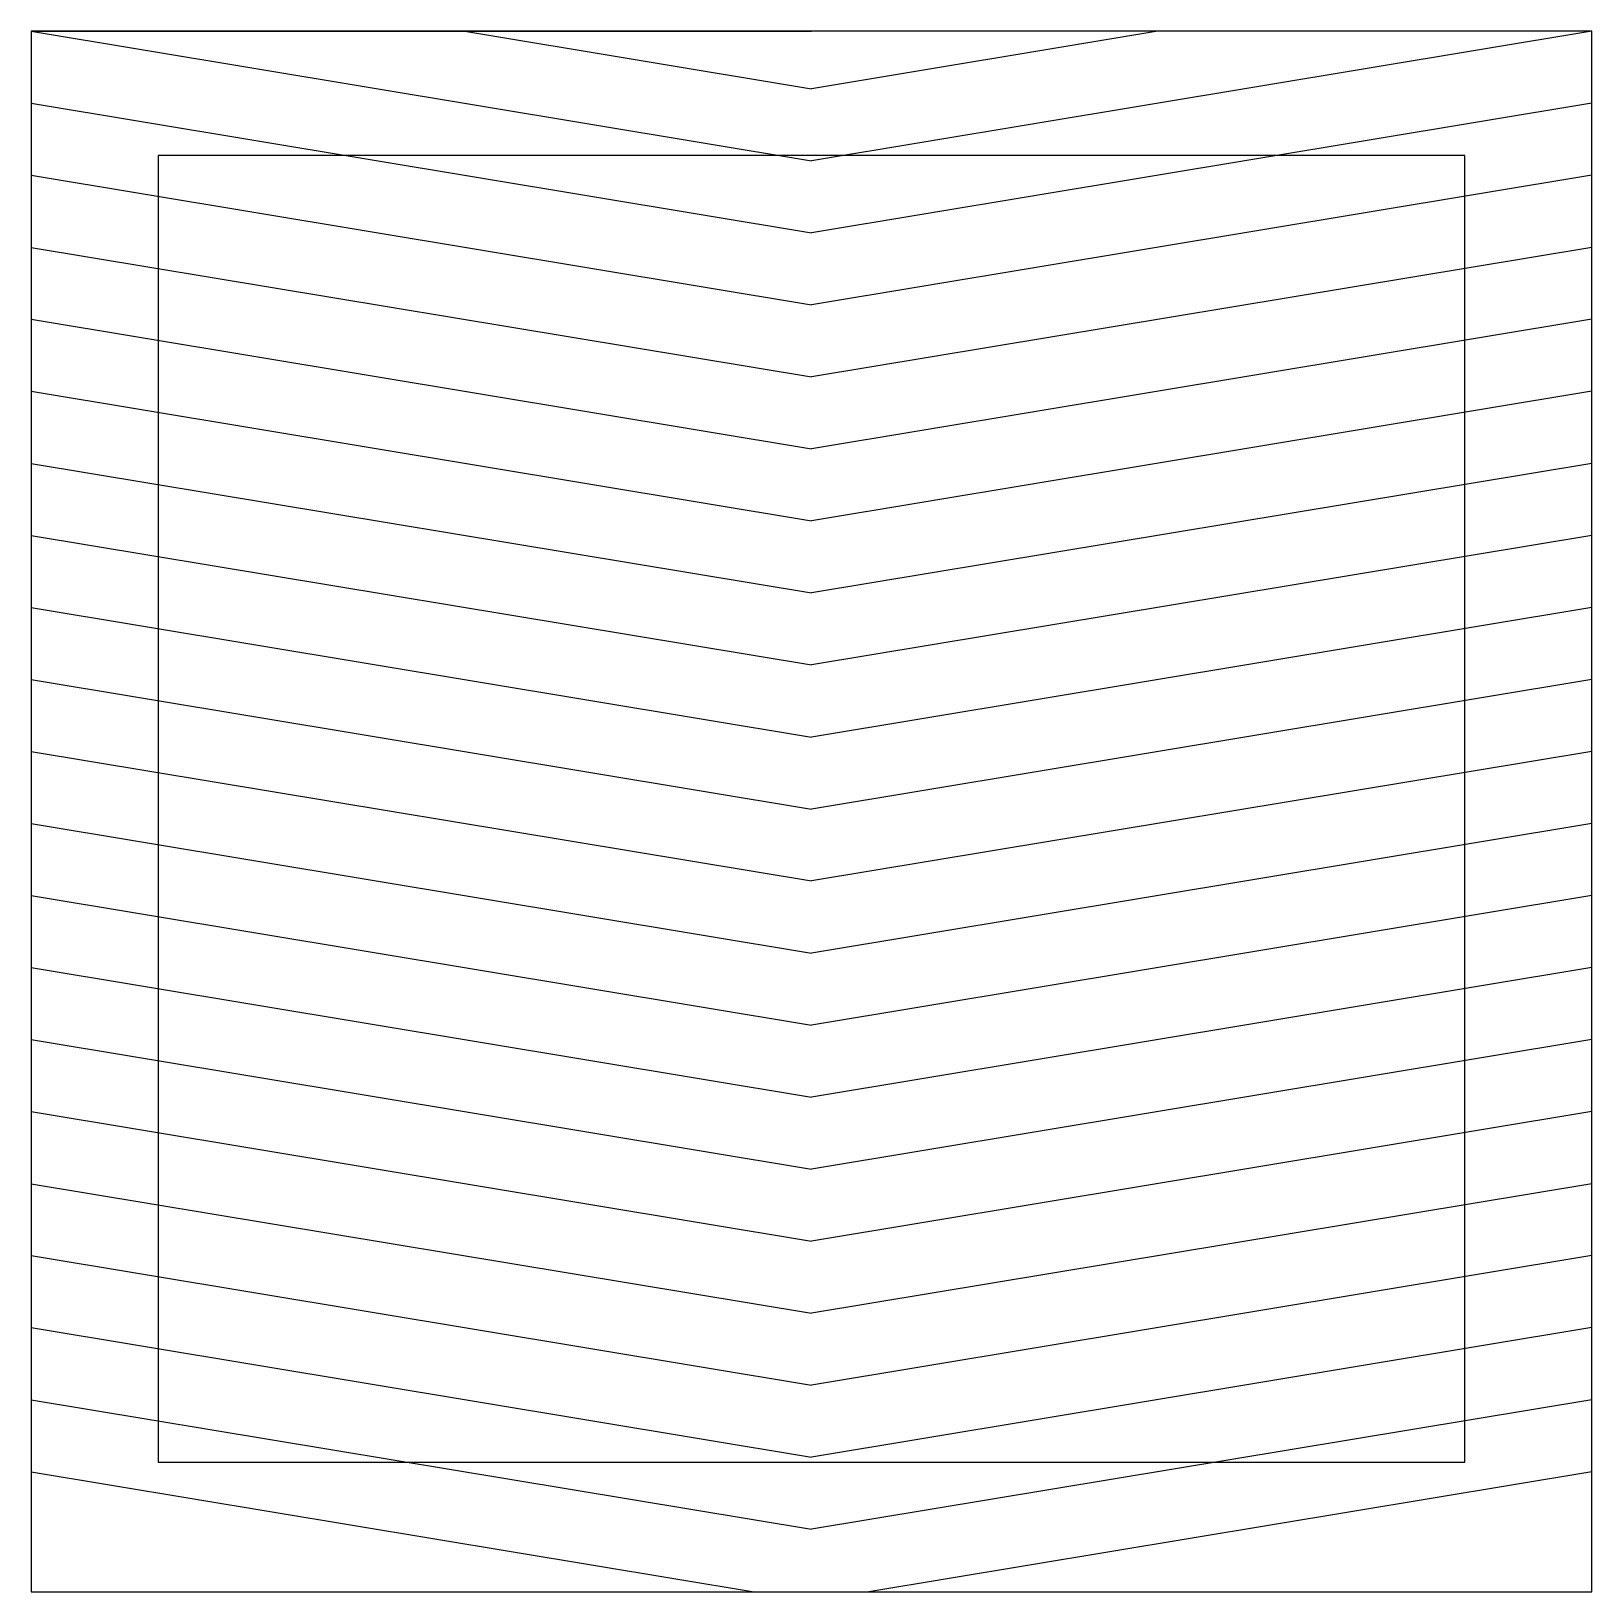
# Model space of a CAD drawing. Header units: millimetres. Extents: x 0 to 19090, y 0 to 12100.
# Drawn here: x 18882.4 to 18998.4, y 11508.9 to 11624.9 of the extents above; entities that cross this region are included whole.
import ezdxf

# ---------------------------------------------------------------- set-up
doc = ezdxf.new("R2010")
doc.units = ezdxf.units.MM
doc.header["$MEASUREMENT"] = 0

msp = doc.modelspace()

# ---------------------------------------------------------------- linework, layer by layer
at = {"color": 3}
for p, q in [((18882.41, 11624.87), (18940.41, 11624.87)), ((18882.41, 11624.87), (18940.41, 11615.25)), ((18914.65, 11624.87), (18940.41, 11620.6)), ((18998.41, 11624.87), (18940.41, 11615.25)), ((18966.16, 11624.87), (18940.41, 11620.6)), ((18882.41, 11619.52), (18940.41, 11609.89)), ((18998.41, 11619.52), (18940.41, 11609.89)), ((18882.41, 11614.17), (18940.41, 11604.54)), ((18998.41, 11614.17), (18940.41, 11604.54)), ((18882.41, 11608.81), (18940.41, 11599.18)), ((18998.41, 11608.81), (18940.41, 11599.18)), ((18882.41, 11603.46), (18940.41, 11593.83)), ((18998.41, 11603.46), (18940.41, 11593.83)), ((18882.41, 11598.11), (18940.41, 11588.48)), ((18998.41, 11598.11), (18940.41, 11588.48)), ((18882.41, 11592.75), (18940.41, 11583.12)), ((18998.41, 11592.75), (18940.41, 11583.12)), ((18882.41, 11587.4), (18940.41, 11577.77)), ((18998.41, 11587.4), (18940.41, 11577.77)), ((18882.41, 11582.04), (18940.41, 11572.41)), ((18998.41, 11582.04), (18940.41, 11572.41)), ((18882.41, 11576.69), (18940.41, 11567.06)), ((18998.41, 11576.69), (18940.41, 11567.06)), ((18882.41, 11571.34), (18940.41, 11561.71)), ((18998.41, 11571.34), (18940.41, 11561.71)), ((18882.41, 11565.98), (18940.41, 11556.35)), ((18998.41, 11565.98), (18940.41, 11556.35)), ((18882.41, 11560.63), (18940.41, 11551)), ((18998.41, 11560.63), (18940.41, 11551)), ((18882.41, 11555.27), (18940.41, 11545.65)), ((18998.41, 11555.27), (18940.41, 11545.65)), ((18882.41, 11549.92), (18940.41, 11540.29)), ((18998.41, 11549.92), (18940.41, 11540.29)), ((18882.41, 11544.57), (18940.41, 11534.94)), ((18998.41, 11544.57), (18940.41, 11534.94)), ((18882.41, 11539.21), (18940.41, 11529.58)), ((18998.41, 11539.21), (18940.41, 11529.58)), ((18882.41, 11533.86), (18940.41, 11524.23)), ((18998.41, 11533.86), (18940.41, 11524.23)), ((18882.41, 11528.51), (18940.41, 11518.88)), ((18998.41, 11528.51), (18940.41, 11518.88)), ((18882.41, 11523.15), (18940.41, 11513.52)), ((18998.41, 11523.15), (18940.41, 11513.52)), ((18882.41, 11517.8), (18936.15, 11508.87)), ((18998.41, 11517.8), (18944.66, 11508.87))]:
    msp.add_line(p, q, dxfattribs=at)
msp.add_lwpolyline([(18998.41, 11624.87), (18882.41, 11624.87), (18882.41, 11508.87), (18998.41, 11508.87)], close=True, dxfattribs=at)
msp.add_lwpolyline([(18988.97, 11615.63), (18891.84, 11615.63), (18891.84, 11518.5), (18988.97, 11518.5)], close=True)

doc.saveas('drawing.dxf')
